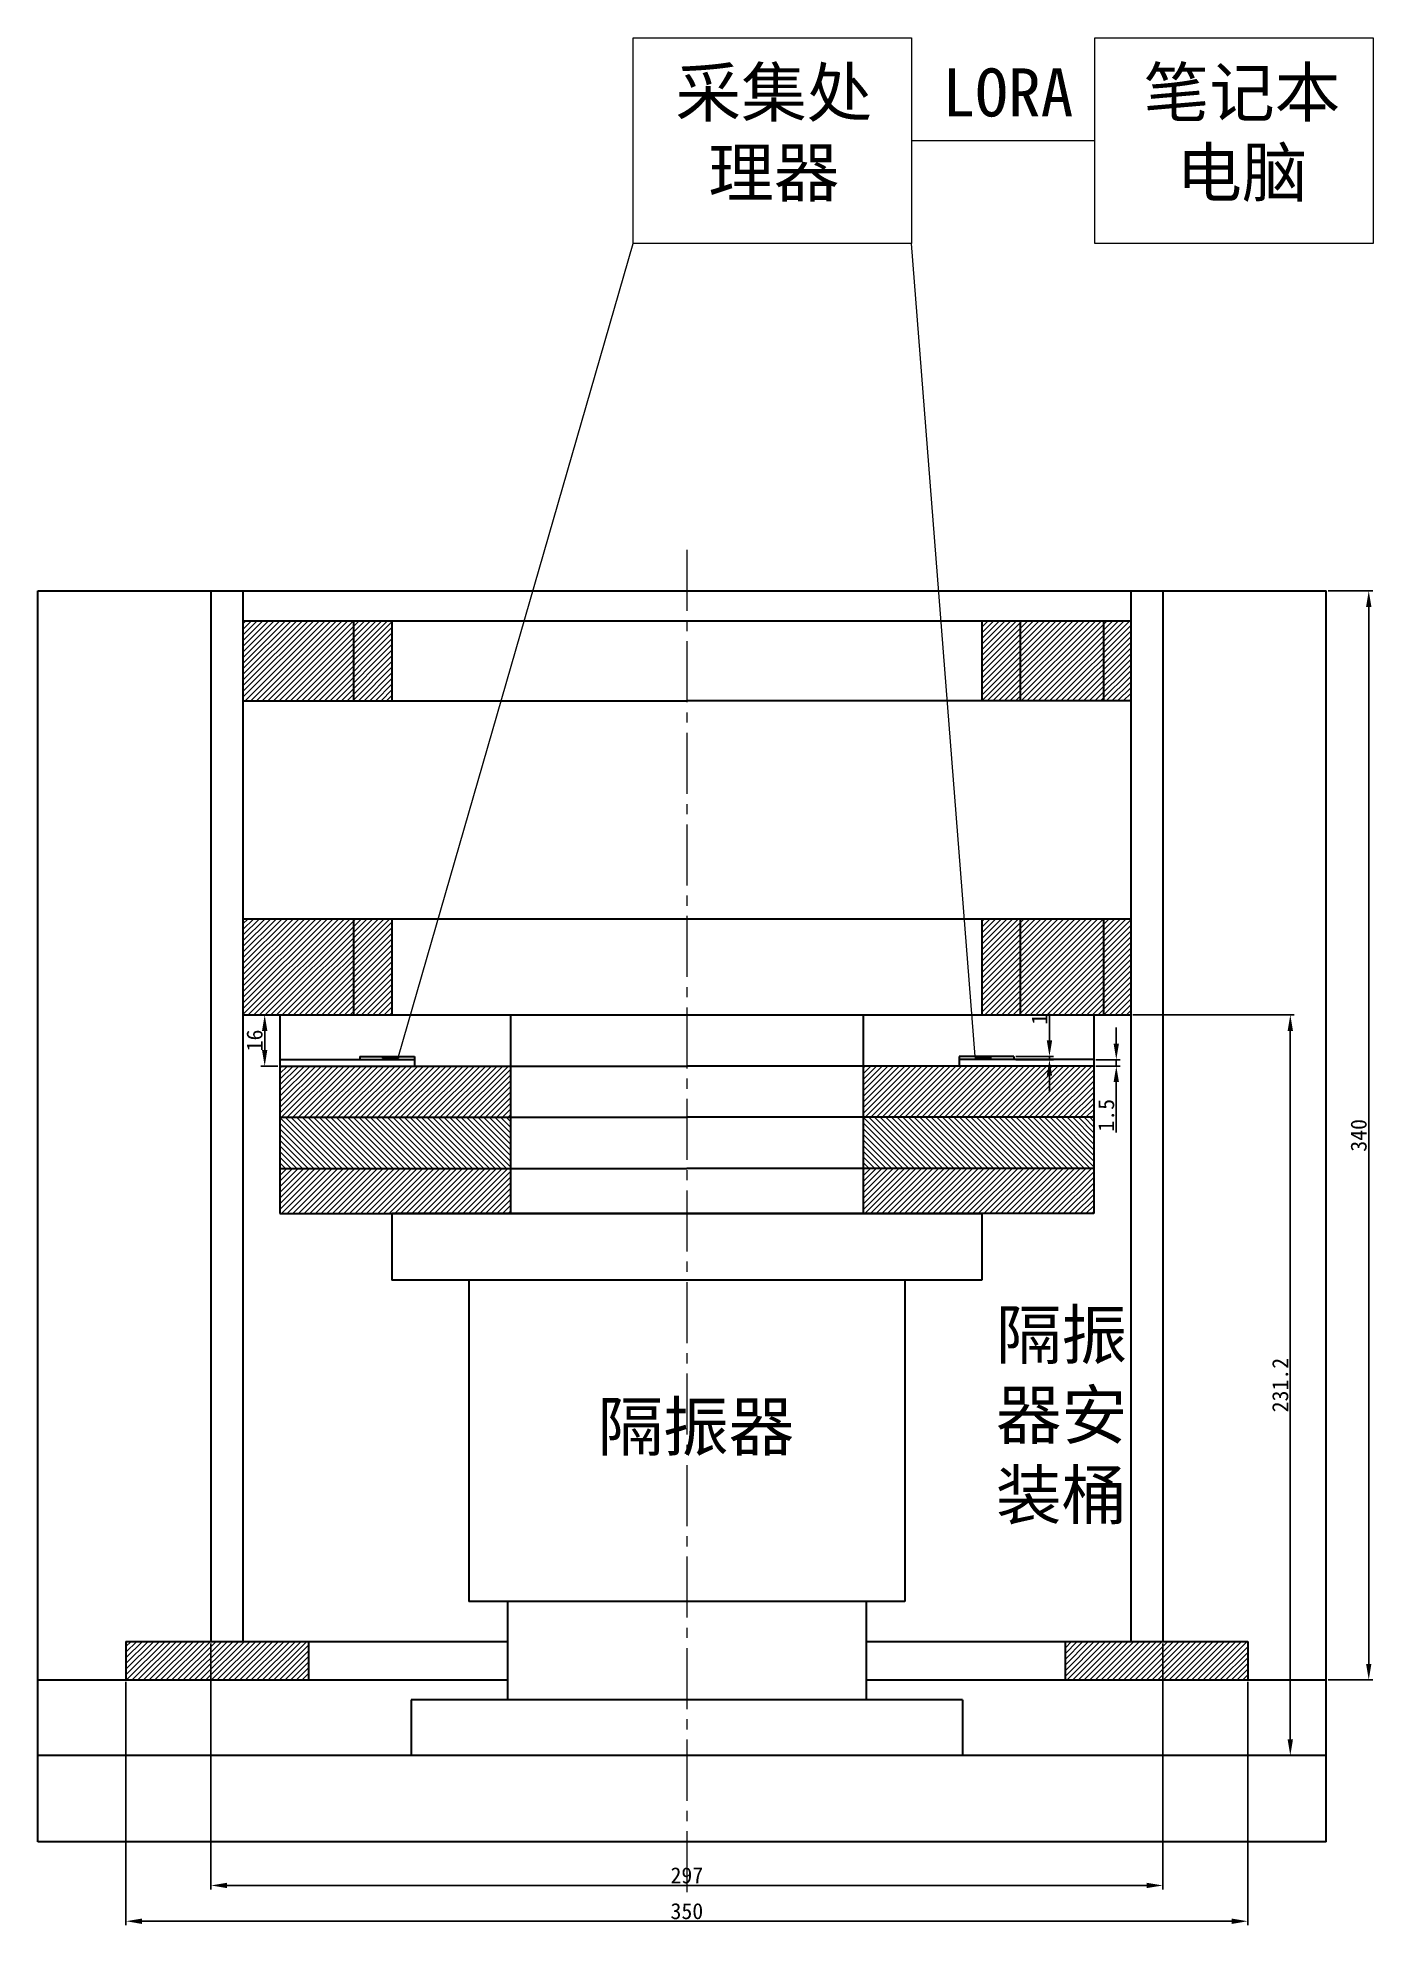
# Model space of a CAD drawing. Header units: inches. Extents: x -20 to 18950, y -1047 to 2551.
# Drawn here: x 12541 to 12957, y 1961 to 2551 of the extents above; entities that cross this region are included whole.
import ezdxf

# ---------------------------------------------------------------- set-up
doc = ezdxf.new("R2010")
doc.units = ezdxf.units.IN
doc.header["$MEASUREMENT"] = 0
doc.header["$PDSIZE"] = -5
doc.linetypes.add('CENTER2', pattern=[28.574999, 19.049999, -3.175, 3.175, -3.175])
doc.layers.get('0').update_dxf_attribs({"lineweight": 30})
doc.layers.get('Defpoints').update_dxf_attribs({"lineweight": 18})
for name, color, linetype, lineweight in [('cen', 1, 'CENTER2', 20), ('dim', 5, 'Continuous', 20), ('hat', 3, 'Continuous', 20), ('text', 6, 'Continuous', 20)]:
    doc.layers.add(name, color=color, linetype=linetype, lineweight=lineweight)
doc.styles.add('1', font='')
doc.styles.get("Standard").update_dxf_attribs({"font": ''})
doc.styles.get('1').set_extended_font_data('宋体')
doc.styles.get('Standard').set_extended_font_data('宋体')
doc.dimstyles.new('ISO-25', dxfattribs={"dimtxt": 5, "dimasz": 5, "dimexe": 1.25, "dimexo": 0.625, "dimtad": 1, "dimdsep": 46, "dimtxsty": 'Standard', "dimcen": 2.5, "dimdle": 10, "dimadec": 0, "dimazin": 0, "dimtfac": 1, "dimtmove": 0, "dimatfit": 3, "dimfxl": 1, "dimtolj": 1, "dimarcsym": 0})
pattern_1 = [(45, (180.3676, 715.9869), (-0.88388348, 0.88388348), [])]
pattern_2 = [(45, (0, 715.98686), (-0.0883883476, 0.0883883476), [])]

msp = doc.modelspace()

# ---------------------------------------------------------------- texts
at = {"layer": 'dim', "char_height": 15, "attachment_point": 1, "style": '1'}
for s, width, insert in [('\\pxqc;采集处理器', 73.18531, (12733.898, 2541.035)), ('\\pxqc;LORA', 67.7099, (12809.651, 2541.035)), ('\\pxqc;笔记本电脑', 67.7099, (12882.67, 2541.035)), ('隔振器安装桶', 49.93003, (12839.771, 2153.19)), ('隔振器', 85.16275, (12715.45, 2124.535))]:
    msp.add_mtext_dynamic_manual_height_columns(s, width=width, gutter_width=1, heights=[0], dxfattribs=dict(at, insert=insert))

# ---------------------------------------------------------------- blocks, each defined once
blk = doc.blocks.new('*D94')
at = {"layer": 'Defpoints', "color": 0, "transparency": 16777216}
for p in [(12616.33, 2245.57), (12611.61, 2229.57), (12616.33, 2229.57)]:
    blk.add_point(p, dxfattribs=at)
at = {"layer": 'dim', "color": 0, "linetype": 'Continuous', "lineweight": -2, "transparency": 16777216}
for p, q in [((12615.7, 2245.57), (12610.36, 2245.57)), ((12611.61, 2240.57), (12611.61, 2234.57)), ((12615.7, 2229.57), (12610.36, 2229.57))]:
    blk.add_line(p, q, dxfattribs=at)
at = {"layer": 'dim', "color": 0, "transparency": 16777216}
for points in [[(12610.78, 2240.57), (12612.44, 2240.57), (12611.61, 2245.57)], [(12610.78, 2234.57), (12612.44, 2234.57), (12611.61, 2229.57)]]:
    blk.add_solid(points, dxfattribs=at)
at = {"layer": 'dim', "color": 0, "transparency": 16777216, "insert": (12608.48, 2237.57), "char_height": 5, "attachment_point": 5, "rotation": 90}
blk.add_mtext('\\A1;16', dxfattribs=at)
blk = doc.blocks.new('*D95')
at = {"layer": 'Defpoints', "color": 0, "transparency": 16777216}
for p in [(12870.33, 2231.57), (12870.33, 2229.57), (12877.32, 2229.57)]:
    blk.add_point(p, dxfattribs=at)
at = {"layer": 'dim', "color": 0, "linetype": 'Continuous', "lineweight": -2, "transparency": 16777216}
for p, q in [((12877.32, 2236.57), (12877.32, 2241.57)), ((12870.95, 2231.57), (12878.57, 2231.57)), ((12870.95, 2229.57), (12878.57, 2229.57)), ((12877.32, 2231.57), (12877.32, 2229.57)), ((12877.32, 2224.57), (12877.32, 2208.85))]:
    blk.add_line(p, q, dxfattribs=at)
at = {"layer": 'dim', "color": 0, "transparency": 16777216}
for points in [[(12876.48, 2236.57), (12878.15, 2236.57), (12877.32, 2231.57)], [(12876.48, 2224.57), (12878.15, 2224.57), (12877.32, 2229.57)]]:
    blk.add_solid(points, dxfattribs=at)
at = {"layer": 'dim', "color": 0, "transparency": 16777216, "insert": (12874.19, 2214.21), "char_height": 5, "attachment_point": 5, "rotation": 90}
blk.add_mtext('\\A1;1.5', dxfattribs=at)
blk = doc.blocks.new('*D96')
at = {"layer": 'Defpoints', "color": 0, "transparency": 16777216}
for p in [(12845.33, 2232.57), (12845.33, 2231.57), (12856.46, 2231.57)]:
    blk.add_point(p, dxfattribs=at)
at = {"layer": 'dim', "color": 0, "linetype": 'Continuous', "lineweight": -2, "transparency": 16777216}
for p, q in [((12856.46, 2237.57), (12856.46, 2245.86)), ((12845.95, 2232.57), (12857.71, 2232.57)), ((12845.95, 2231.57), (12857.71, 2231.57)), ((12856.46, 2231.57), (12856.46, 2232.57)), ((12856.46, 2226.57), (12856.46, 2221.57))]:
    blk.add_line(p, q, dxfattribs=at)
at = {"layer": 'dim', "color": 0, "transparency": 16777216}
for points in [[(12855.63, 2237.57), (12857.3, 2237.57), (12856.46, 2232.57)], [(12855.63, 2226.57), (12857.3, 2226.57), (12856.46, 2231.57)]]:
    blk.add_solid(points, dxfattribs=at)
at = {"layer": 'dim', "color": 0, "transparency": 16777216, "insert": (12853.34, 2244.22), "char_height": 5, "attachment_point": 5, "rotation": 90}
blk.add_mtext('\\A1;1', dxfattribs=at)
blk = doc.blocks.new('*D107')
at = {"layer": 'Defpoints', "color": 0, "transparency": 16777216}
for p in [(12942.76, 2377.94), (12956.09, 2377.94), (12942.76, 2037.94)]:
    blk.add_point(p, dxfattribs=at)
at = {"layer": 'dim', "color": 0, "linetype": 'Continuous', "lineweight": -2, "transparency": 16777216}
for p, q in [((12943.38, 2377.94), (12957.34, 2377.94)), ((12956.09, 2042.94), (12956.09, 2372.94)), ((12943.38, 2037.94), (12957.34, 2037.94))]:
    blk.add_line(p, q, dxfattribs=at)
at = {"layer": 'dim', "color": 0, "transparency": 16777216}
for points in [[(12955.26, 2372.94), (12956.92, 2372.94), (12956.09, 2377.94)], [(12955.26, 2042.94), (12956.92, 2042.94), (12956.09, 2037.94)]]:
    blk.add_solid(points, dxfattribs=at)
at = {"layer": 'dim', "color": 0, "transparency": 16777216, "insert": (12952.96, 2207.94), "char_height": 5, "attachment_point": 5, "rotation": 90}
blk.add_mtext('\\A1;340', dxfattribs=at)
blk = doc.blocks.new('*D108')
at = {"layer": 'Defpoints', "color": 0, "transparency": 16777216}
for p in [(12568.33, 2037.94), (12918.33, 2037.94), (12568.33, 1962.6)]:
    blk.add_point(p, dxfattribs=at)
at = {"layer": 'dim', "color": 0, "linetype": 'Continuous', "lineweight": -2, "transparency": 16777216}
for p, q in [((12568.33, 2037.31), (12568.33, 1961.35)), ((12918.33, 2037.31), (12918.33, 1961.35)), ((12913.33, 1962.6), (12573.33, 1962.6))]:
    blk.add_line(p, q, dxfattribs=at)
at = {"layer": 'dim', "color": 0, "transparency": 16777216}
for points in [[(12573.33, 1963.43), (12573.33, 1961.76), (12568.33, 1962.6)], [(12913.33, 1963.43), (12913.33, 1961.76), (12918.33, 1962.6)]]:
    blk.add_solid(points, dxfattribs=at)
at = {"layer": 'dim', "color": 0, "transparency": 16777216, "insert": (12743.33, 1965.72), "char_height": 5, "attachment_point": 5}
blk.add_mtext('\\A1;350', dxfattribs=at)
blk = doc.blocks.new('*D109')
at = {"layer": 'Defpoints', "color": 0, "transparency": 16777216}
for p in [(12594.83, 2049.94), (12891.83, 2049.94), (12594.83, 1973.77)]:
    blk.add_point(p, dxfattribs=at)
at = {"layer": 'dim', "color": 0, "linetype": 'Continuous', "lineweight": -2, "transparency": 16777216}
for p, q in [((12594.83, 2049.31), (12594.83, 1972.52)), ((12891.83, 2049.31), (12891.83, 1972.52)), ((12886.83, 1973.77), (12599.83, 1973.77))]:
    blk.add_line(p, q, dxfattribs=at)
at = {"layer": 'dim', "color": 0, "transparency": 16777216}
for points in [[(12599.83, 1974.6), (12599.83, 1972.94), (12594.83, 1973.77)], [(12886.83, 1974.6), (12886.83, 1972.94), (12891.83, 1973.77)]]:
    blk.add_solid(points, dxfattribs=at)
at = {"layer": 'dim', "color": 0, "transparency": 16777216, "insert": (12743.33, 1976.9), "char_height": 5, "attachment_point": 5}
blk.add_mtext('\\A1;297', dxfattribs=at)
blk = doc.blocks.new('*D110')
at = {"layer": 'Defpoints', "color": 0, "transparency": 16777216}
for p in [(12881.83, 2245.57), (12931.61, 2245.57), (12829.33, 2014.37)]:
    blk.add_point(p, dxfattribs=at)
at = {"layer": 'dim', "color": 0, "linetype": 'Continuous', "lineweight": -2, "transparency": 16777216}
for p, q in [((12882.45, 2245.57), (12932.86, 2245.57)), ((12931.61, 2019.37), (12931.61, 2240.57)), ((12829.95, 2014.37), (12932.86, 2014.37))]:
    blk.add_line(p, q, dxfattribs=at)
at = {"layer": 'dim', "color": 0, "transparency": 16777216}
for points in [[(12930.78, 2240.57), (12932.44, 2240.57), (12931.61, 2245.57)], [(12930.78, 2019.37), (12932.44, 2019.37), (12931.61, 2014.37)]]:
    blk.add_solid(points, dxfattribs=at)
at = {"layer": 'dim', "color": 0, "transparency": 16777216, "insert": (12928.49, 2129.97), "char_height": 5, "attachment_point": 5, "rotation": 90}
blk.add_mtext('\\A1;231.2', dxfattribs=at)

# ---------------------------------------------------------------- dimensions: what is measured, and where the dimension line sits
at = {"layer": 'dim'}
for base, p1, p2, picture, middle in [((12956.09, 2377.937), (12942.757, 2037.937), (12942.757, 2377.937), '*D107', (12952.965, 2207.937)), ((12611.609, 2229.573), (12616.328, 2245.573), (12616.328, 2229.573), '*D94', (12608.484, 2237.573)), ((12931.611, 2245.573), (12829.328, 2014.375), (12881.828, 2245.573), '*D110', (12928.486, 2129.974))]:
    dim = msp.add_linear_dim(base=base, p1=p1, p2=p2, angle=90, dimstyle='ISO-25', dxfattribs=at)
    dim.commit()
    dim.dimension.update_dxf_attribs({"geometry": picture, "text_midpoint": middle})
dim = msp.add_linear_dim(base=(12856.463, 2231.573), p1=(12845.328, 2232.573), p2=(12845.328, 2231.573), angle=90, dimstyle='ISO-25', dxfattribs=at)
dim.commit()
dim.dimension.update_dxf_attribs({"geometry": '*D96', "text_midpoint": (12856.463, 2244.217), "dimtype": 160})
dim = msp.add_linear_dim(base=(12877.317, 2229.573), p1=(12870.328, 2231.573), p2=(12870.328, 2229.573), angle=90, text='1.5', dimstyle='ISO-25', dxfattribs=at)
dim.commit()
dim.dimension.update_dxf_attribs({"geometry": '*D95', "text_midpoint": (12874.192, 2214.213)})
for base, p1, p2, picture, middle in [((12594.828, 1973.77), (12891.828, 2049.937), (12594.828, 2049.937), '*D109', (12743.328, 1976.895)), ((12568.328, 1962.596), (12918.328, 2037.937), (12568.328, 2037.937), '*D108', (12743.328, 1965.721))]:
    dim = msp.add_linear_dim(base=base, p1=p1, p2=p2, dimstyle='ISO-25', dxfattribs=at)
    dim.commit()
    dim.dimension.update_dxf_attribs({"geometry": picture, "text_midpoint": middle})

# ---------------------------------------------------------------- hatches: boundary and pattern name
at = {"layer": 'hat'}
h = msp.add_hatch(dxfattribs=at)
h.set_pattern_fill('ANSI31', color=3, scale=10)
h.set_pattern_definition(pattern_1)
h.paths.add_polyline_path([(12639.328, 2368.573), (12604.828, 2368.573), (12604.828, 2343.573), (12639.328, 2343.573)])
h.paths.add_polyline_path([(12639.328, 2275.573), (12604.828, 2275.573), (12604.828, 2245.573), (12639.328, 2245.573)])
h.paths.add_polyline_path([(12873.328, 2275.573), (12847.328, 2275.573), (12847.328, 2245.573), (12873.328, 2245.573)])
h.paths.add_polyline_path([(12873.328, 2368.573), (12847.328, 2368.573), (12847.328, 2343.573), (12873.328, 2343.573)])
h.paths.add_polyline_path([(12881.828, 2368.573), (12873.328, 2368.573), (12873.328, 2343.573), (12881.828, 2343.573)])
h.paths.add_polyline_path([(12881.828, 2275.573), (12873.328, 2275.573), (12873.328, 2245.573), (12881.828, 2245.573)])
h.paths.add_polyline_path([(12847.328, 2275.573), (12835.328, 2275.573), (12835.328, 2245.573), (12847.328, 2245.573)])
h.paths.add_polyline_path([(12847.328, 2368.573), (12835.328, 2368.573), (12835.328, 2343.573), (12847.328, 2343.573)])
h.paths.add_polyline_path([(12651.328, 2368.573), (12639.328, 2368.573), (12639.328, 2343.573), (12651.328, 2343.573)])
h.paths.add_polyline_path([(12651.328, 2275.573), (12639.328, 2275.573), (12639.328, 2245.573), (12651.328, 2245.573)])
h = msp.add_hatch(dxfattribs=at)
h.set_pattern_fill('ANSI31', color=3, scale=10)
h.set_pattern_definition([(45, (0, 715.9869), (-0.88388348, 0.88388348), [])])
h.paths.add_polyline_path([(12870.328, 2213.573), (12870.328, 2229.573), (12798.328, 2229.573), (12798.328, 2213.573)])
h.paths.add_polyline_path([(12616.328, 2229.573), (12616.328, 2213.573), (12688.328, 2213.573), (12688.328, 2229.573)])
h.paths.add_polyline_path([(12688.328, 2183.507), (12688.328, 2197.573), (12616.328, 2197.573), (12616.328, 2183.507)])
h.paths.add_polyline_path([(12870.328, 2183.507), (12870.328, 2197.573), (12798.328, 2197.573), (12798.328, 2183.507)])
h = msp.add_hatch(dxfattribs=at)
h.set_pattern_fill('ANSI31', color=3)
h.set_pattern_definition(pattern_2)
h.paths.add_polyline_path([(12653.328, 2232.573), (12648.328, 2232.573), (12648.328, 2232.073), (12653.328, 2232.073)])
h = msp.add_hatch(dxfattribs=at)
h.set_pattern_fill('ANSI31', color=3)
h.set_pattern_definition(pattern_2)
h.paths.add_polyline_path([(12833.328, 2232.573), (12838.328, 2232.573), (12838.328, 2232.073), (12833.328, 2232.073)])
h = msp.add_hatch(dxfattribs=at)
h.set_pattern_fill('ANSI31', color=3, scale=10, angle=90)
h.set_pattern_definition([(135, (0, 715.9869), (-0.88388348, -0.88388348), [])])
h.paths.add_polyline_path([(12688.328, 2213.573), (12616.328, 2213.573), (12616.328, 2197.573), (12688.328, 2197.573)])
h.paths.add_polyline_path([(12870.328, 2213.573), (12798.328, 2213.573), (12798.328, 2197.573), (12870.328, 2197.573)])
h = msp.add_hatch(dxfattribs=at)
h.set_pattern_fill('ANSI31', color=3, scale=10)
h.set_pattern_definition(pattern_1)
h.paths.add_polyline_path([(12625.328, 2037.937), (12625.328, 2049.937), (12568.328, 2049.937), (12568.328, 2037.937)])
h.paths.add_polyline_path([(12861.328, 2049.937), (12861.328, 2037.937), (12918.328, 2037.937), (12918.328, 2049.937)])

# ---------------------------------------------------------------- linework, layer by layer
for p, q in [((12540.81, 2377.937), (12942.757, 2377.937)), ((12540.81, 1987.403), (12540.81, 2377.937)), ((12594.828, 2377.937), (12594.828, 2049.937)), ((12604.828, 2377.937), (12604.828, 2049.937)), ((12799.328, 2377.937), (12942.757, 2377.937)), ((12881.828, 2377.937), (12881.828, 2049.937)), ((12891.828, 2377.937), (12891.828, 2049.937)), ((12942.757, 1987.403), (12942.757, 2377.937)), ((12604.828, 2368.573), (12881.828, 2368.573)), ((12639.328, 2368.573), (12639.328, 2343.573)), ((12651.328, 2368.573), (12651.328, 2343.573)), ((12835.328, 2368.573), (12835.328, 2343.573)), ((12847.328, 2368.573), (12847.328, 2343.573)), ((12873.328, 2368.573), (12873.328, 2343.573)), ((12604.828, 2343.573), (12743.328, 2343.573)), ((12881.828, 2343.573), (12743.328, 2343.573)), ((12604.828, 2275.573), (12743.328, 2275.573)), ((12639.328, 2275.573), (12639.328, 2245.573)), ((12651.328, 2275.573), (12651.328, 2245.573)), ((12743.328, 2275.573), (12881.828, 2275.573)), ((12835.328, 2275.573), (12835.328, 2245.573)), ((12847.328, 2275.573), (12847.328, 2245.573)), ((12873.328, 2275.573), (12873.328, 2245.573)), ((12604.828, 2245.573), (12743.328, 2245.573)), ((12616.328, 2245.573), (12616.328, 2183.507)), ((12688.328, 2245.573), (12688.328, 2183.507)), ((12743.328, 2245.573), (12881.828, 2245.573)), ((12798.328, 2245.573), (12798.328, 2183.507)), ((12870.328, 2245.573), (12870.328, 2183.507)), ((12616.328, 2231.573), (12658.328, 2231.573)), ((12616.328, 2229.573), (12743.328, 2229.573)), ((12641.328, 2232.573), (12658.328, 2232.573)), ((12641.328, 2232.573), (12641.328, 2231.573)), ((12658.328, 2232.573), (12658.328, 2229.573)), ((12870.328, 2229.573), (12743.328, 2229.573)), ((12828.328, 2232.573), (12828.328, 2229.573)), ((12845.328, 2232.573), (12828.328, 2232.573)), ((12870.328, 2231.573), (12828.328, 2231.573)), ((12845.328, 2232.573), (12845.328, 2231.573)), ((12616.328, 2213.573), (12743.328, 2213.573)), ((12870.328, 2213.573), (12743.328, 2213.573)), ((12616.328, 2197.573), (12743.328, 2197.573)), ((12870.328, 2197.573), (12743.328, 2197.573)), ((12616.328, 2183.507), (12835.328, 2183.507)), ((12651.328, 2183.507), (12651.328, 2162.733)), ((12870.328, 2183.507), (12651.328, 2183.507)), ((12835.328, 2183.507), (12835.328, 2162.733)), ((12835.328, 2162.733), (12651.328, 2162.733)), ((12675.328, 2162.733), (12675.328, 2062.422)), ((12811.328, 2162.733), (12811.328, 2062.422)), ((12811.328, 2062.422), (12675.328, 2062.422)), ((12687.328, 2062.422), (12687.328, 2031.705)), ((12799.328, 2062.422), (12799.328, 2031.705)), ((12568.328, 2049.937), (12568.328, 2037.937)), ((12568.328, 2049.937), (12687.328, 2049.937)), ((12625.328, 2049.937), (12625.328, 2037.937)), ((12799.328, 2049.937), (12918.328, 2049.937)), ((12861.328, 2049.937), (12861.328, 2037.937)), ((12918.328, 2049.937), (12918.328, 2037.937)), ((12540.81, 2037.937), (12687.328, 2037.937)), ((12799.328, 2037.937), (12942.757, 2037.937)), ((12657.328, 2031.705), (12657.328, 2014.375)), ((12829.328, 2031.705), (12657.328, 2031.705)), ((12829.328, 2031.705), (12829.328, 2014.375)), ((12942.757, 2014.375), (12540.81, 2014.375)), ((12942.757, 1987.403), (12540.81, 1987.403))]:
    msp.add_line(p, q)
at = {"layer": 'cen'}
msp.add_line((12743.328, 2390.76), (12743.328, 1969.008), dxfattribs=at)
at = {"layer": 'dim'}
for p, q in [((12648.328, 2232.073), (12648.328, 2232.573)), ((12648.328, 2232.073), (12653.328, 2232.073)), ((12653.328, 2232.573), (12653.328, 2232.073)), ((12833.328, 2232.573), (12833.328, 2232.073)), ((12838.328, 2232.073), (12833.328, 2232.073)), ((12838.328, 2232.073), (12838.328, 2232.573))]:
    msp.add_line(p, q, dxfattribs=at)
at = {"layer": 'text'}
for p, q in [((12726.586, 2550.602), (12813.41, 2550.602)), ((12726.586, 2486.353), (12726.586, 2550.602)), ((12813.41, 2550.602), (12813.41, 2486.353)), ((12870.66, 2550.602), (12957.484, 2550.602)), ((12870.66, 2486.353), (12870.66, 2550.602)), ((12957.484, 2550.602), (12957.484, 2486.353)), ((12813.41, 2518.477), (12870.66, 2518.477)), ((12653.328, 2232.573), (12726.586, 2486.353)), ((12813.41, 2486.353), (12726.586, 2486.353)), ((12833.328, 2232.573), (12813.41, 2486.353)), ((12957.484, 2486.353), (12870.66, 2486.353))]:
    msp.add_line(p, q, dxfattribs=at)

msp.set_redraw_order([(e.dxf.handle, doc.entitydb.next_handle()) for e in msp.query("TEXT MTEXT ATTDEF DIMENSION ARC_DIMENSION")])  # texts and dimensions are drawn at this point

doc.saveas('drawing.dxf')
